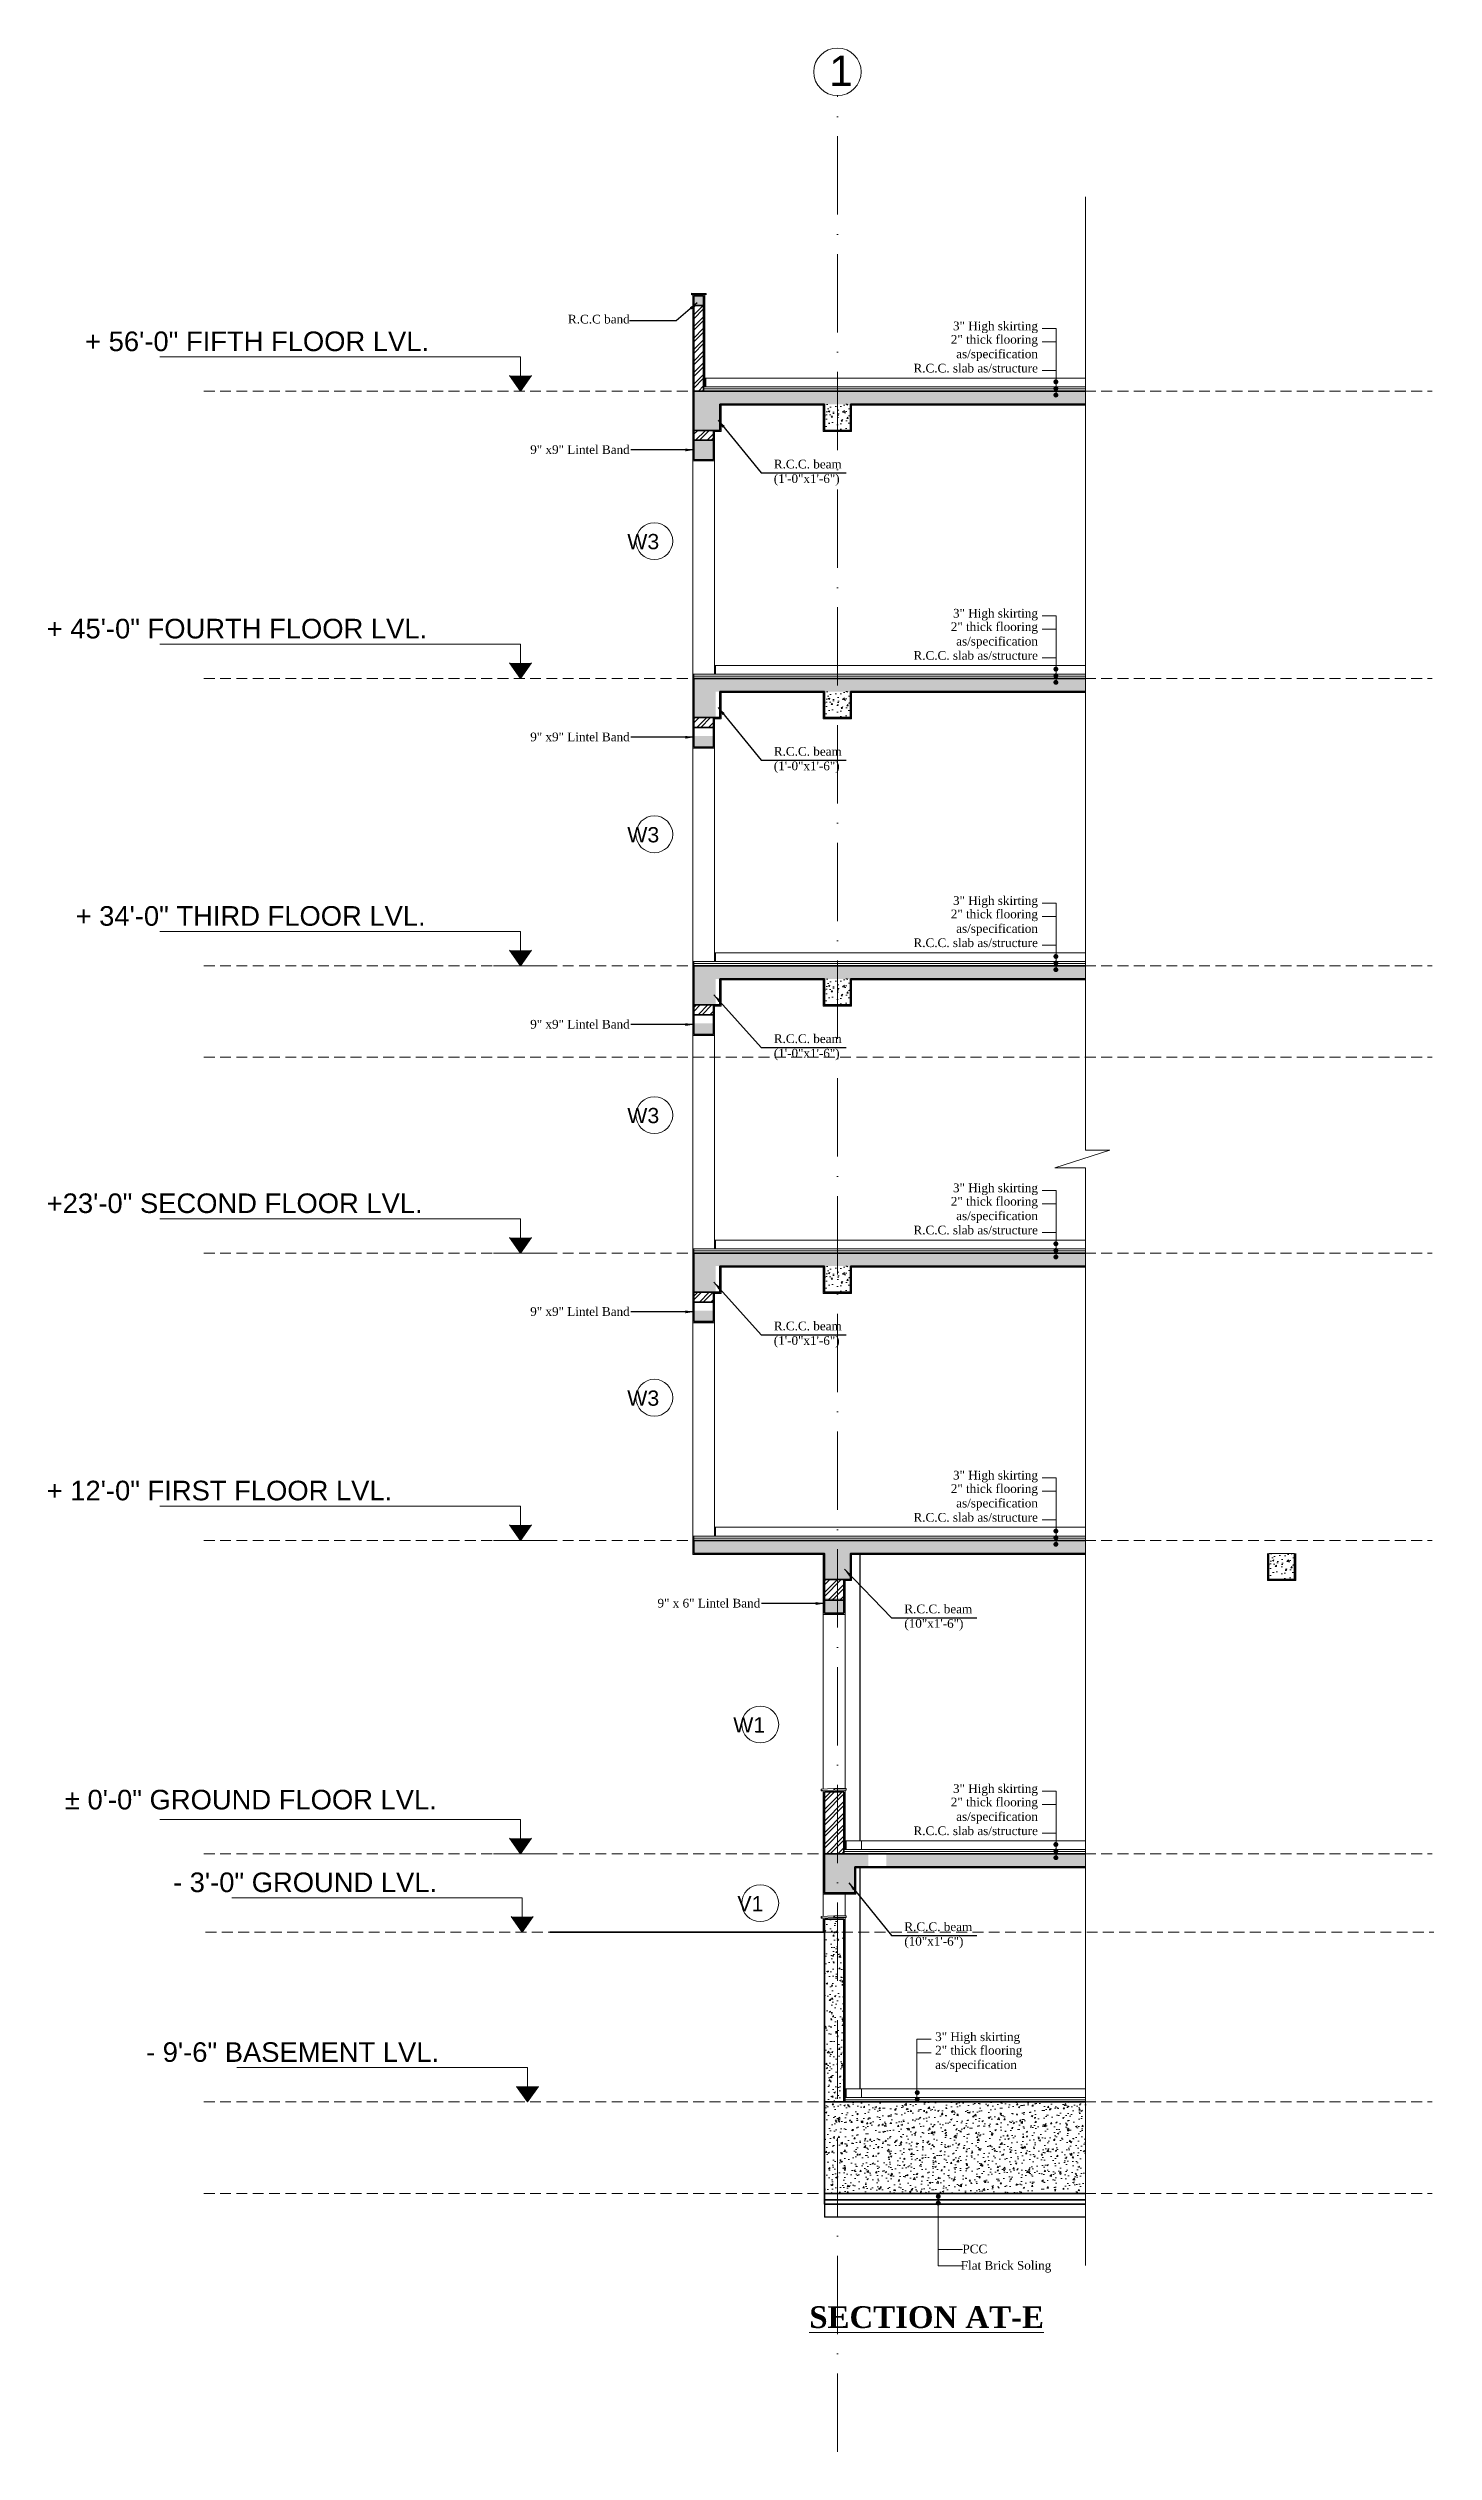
# Model space of a CAD drawing. Header units: inches. Extents: x 10755 to 33653, y -10992 to 10708.
# Drawn here: x 21508 to 22145, y -1280 to -175 of the extents above; entities that cross this region are included whole.
import ezdxf

# ---------------------------------------------------------------- set-up
doc = ezdxf.new("R2010")
doc.units = ezdxf.units.IN
doc.header["$MEASUREMENT"] = 0
for name, pattern in [('ACAD_ISO10W100', [18, 12, -3, 0, -3]), ('DASHED', [0.75, 0.5, -0.25]), ('HIDDEN', [0.375, 0.25, -0.125])]:
    doc.linetypes.add(name, pattern=pattern)
for name, color, linetype, lineweight in [('arrow', 4, 'Continuous', 9), ('beam in plan', 241, 'HIDDEN', 20), ('break line', 140, 'Continuous', 13), ('centerline', 9, 'ACAD_ISO10W100', 5), ('col', 1, 'Continuous', 30), ('hatch 2', 8, 'Continuous', 13), ('hatch- rcc', 252, 'Continuous', 5), ('hatch3', 43, 'Continuous', 5), ('Marble', 6, 'Continuous', 13), ('Pillar', 11, 'Continuous', 25), ('PLASTER', 50, 'Continuous', 9), ('plaster line', 160, 'Continuous', 9), ('stair', 3, 'Continuous', 15), ('text-1-4', 6, 'Continuous', 13), ('title text 1', 113, 'Continuous', 25), ('wall', 1, 'Continuous', 35)]:
    doc.layers.add(name, color=color, linetype=linetype, lineweight=lineweight)
doc.layers.add('T-TEXT', color=230, linetype='Continuous')
doc.styles.add('arial', font='arial.ttf')
doc.styles.add('Prajwal', font='stylu.ttf', dxfattribs={"height": 9})
doc.styles.get("Standard").update_dxf_attribs({"font": 'arial.ttf'})
doc.styles.add('suren', font='times.ttf', dxfattribs={"height": 4})
doc.dimstyles.new('1-4(p) arrow', dxfattribs={"dimtxt": 4, "dimasz": 4, "dimexe": 0, "dimexo": 0, "dimgap": 2, "dimtad": 1, "dimdec": 3, "dimzin": 0, "dimdsep": 46, "dimlunit": 4, "dimtxsty": 'arial', "dimblk": 'DOT', "dimcen": 0, "dimclrd": 4, "dimclre": 3, "dimclrt": 6, "dimadec": 0, "dimazin": 0, "dimtfac": 0.5, "dimtdec": 3, "dimtix": 1, "dimtofl": 0, "dimtmove": 0, "dimatfit": 3, "dimfxl": 0, "dimtolj": 1, "dimtzin": 0, "dimlwe": -1, "dimarcsym": 0})
pattern_1 = [(50, (-26511.5866, -2693.4076), (7.1726018, -0.62752135), [0.75, -8.25]), (355, (-26511.5866, -2693.4076), (-1.3875133, 7.5219213), [0.6, -6.6]), (100.451444, (-26510.989, -2693.46), (5.7850885, 6.8943999), [0.6374019, -7.0114211]), (46.1842, (-26511.587, -2691.408), (10.6724133, -1.6551928), [1.125, -12.375]), (96.635635, (-26510.697, -2691.546), (9.3466195, 9.741186), [0.9561034, -10.5171376]), (351.184164, (-26511.587, -2691.408), (9.3466195, 9.741186), [0.9, -9.9]), (21, (-26510.5866, -2691.9076), (5.9690705, -4.0261889), [0.75, -8.25]), (326, (-26510.5866, -2691.9076), (2.4331533, 7.2515005), [0.6, -6.6]), (71.451445, (-26510.089, -2692.243), (8.4022238, 3.2253115), [0.6374019, -7.0114211]), (37.5, (-26511.5866, -2693.4076), (0.12159855, 3.32893854), [0, -6.52, 0, -6.7, 0, -6.625]), (7.5, (-26511.5866, -2693.4076), (2.63069537, 3.94411712), [0, -3.82, 0, -6.37, 0, -2.525]), (327.5, (-26513.8166, -2693.4076), (5.33822436, -0.22554872), [0, -2.5, 0, -7.8, 0, -10.35]), (317.5, (-26514.8166, -2693.4076), (5.8318617, 1.00104982), [0, -3.25, 0, -5.18, 0, -7.35])]

msp = doc.modelspace()

# ---------------------------------------------------------------- texts
at = {"layer": 'T-TEXT', "ltscale": 100, "insert": (21867.446, -178.728), "char_height": 14, "width": 12.94397, "attachment_point": 1, "style": 'suren'}
msp.add_mtext('{\\fArial|b0|i0|c0|p34;1}', dxfattribs=at)
at = {"layer": 'text-1-4', "ltscale": 50, "char_height": 4, "width": 113.8795}
for s, insert, attachment_point in [('\\A1;{\\fTimes New Roman|b0|i0|c0|p18;\\H1.0003x; R.C.C band}', (21775.745, -297.789, 0), 3), ('{\\fTimes New Roman|b0|i0|c0|p18;2" thick flooring \\Pas/specification}', (21963.404, -307.089, 0), 3), ('{\\fTimes New Roman|b0|i0|c0|p18;2" thick flooring \\Pas/specification}', (21963.404, -307.089, 0), 3), ('{\\fTimes New Roman|b0|i0|c0|p18;3" High skirting}', (21963.404, -300.914, 0), 3), ('{\\fTimes New Roman|b0|i0|c0|p18;3" High skirting}', (21963.404, -300.914, 0), 3), ('{\\fTimes New Roman|b0|i0|c0|p18;R.C.C. slab as/structure}', (21963.404, -320.296, 0), 3), ('{\\fTimes New Roman|b0|i0|c0|p18;R.C.C. slab as/structure}', (21963.404, -320.296, 0), 3), ('\\A1;{\\fTimes New Roman|b0|i0|c0|p18;\\H1.0003x;9" x9" Lintel Band}', (21775.745, -357.731, 0), 3), ('{\\fTimes New Roman|b0|i0|c0|p18;2" thick flooring \\Pas/specification}', (21963.404, -439.089, 0), 3), ('{\\fTimes New Roman|b0|i0|c0|p18;2" thick flooring \\Pas/specification}', (21963.404, -439.089, 0), 3), ('{\\fTimes New Roman|b0|i0|c0|p18;3" High skirting}', (21963.404, -432.914, 0), 3), ('{\\fTimes New Roman|b0|i0|c0|p18;3" High skirting}', (21963.404, -432.914, 0), 3), ('{\\fTimes New Roman|b0|i0|c0|p18;R.C.C. slab as/structure}', (21963.404, -452.296, 0), 3), ('{\\fTimes New Roman|b0|i0|c0|p18;R.C.C. slab as/structure}', (21963.404, -452.296, 0), 3), ('\\A1;{\\fTimes New Roman|b0|i0|c0|p18;\\H1.0003x;9" x9" Lintel Band}', (21775.745, -489.731, 0), 3), ('{\\fTimes New Roman|b0|i0|c0|p18;2" thick flooring \\Pas/specification}', (21963.404, -571.089, 0), 3), ('{\\fTimes New Roman|b0|i0|c0|p18;2" thick flooring \\Pas/specification}', (21963.404, -571.089, 0), 3), ('{\\fTimes New Roman|b0|i0|c0|p18;3" High skirting}', (21963.404, -564.914, 0), 3), ('{\\fTimes New Roman|b0|i0|c0|p18;3" High skirting}', (21963.404, -564.914, 0), 3), ('{\\fTimes New Roman|b0|i0|c0|p18;R.C.C. slab as/structure}', (21963.404, -584.296, 0), 3), ('{\\fTimes New Roman|b0|i0|c0|p18;R.C.C. slab as/structure}', (21963.404, -584.296, 0), 3), ('\\A1;{\\fTimes New Roman|b0|i0|c0|p18;\\H1.0003x;9" x9" Lintel Band}', (21775.745, -621.731, 0), 3), ('{\\fTimes New Roman|b0|i0|c0|p18;2" thick flooring \\Pas/specification}', (21963.404, -703.089, 0), 3), ('{\\fTimes New Roman|b0|i0|c0|p18;2" thick flooring \\Pas/specification}', (21963.404, -703.089, 0), 3), ('{\\fTimes New Roman|b0|i0|c0|p18;3" High skirting}', (21963.404, -696.914, 0), 3), ('{\\fTimes New Roman|b0|i0|c0|p18;3" High skirting}', (21963.404, -696.914, 0), 3), ('{\\fTimes New Roman|b0|i0|c0|p18;R.C.C. slab as/structure}', (21963.404, -716.296, 0), 3), ('{\\fTimes New Roman|b0|i0|c0|p18;R.C.C. slab as/structure}', (21963.404, -716.296, 0), 3), ('\\A1;{\\fTimes New Roman|b0|i0|c0|p18;\\H1.0003x;9" x9" Lintel Band}', (21775.745, -753.731, 0), 3), ('{\\fTimes New Roman|b0|i0|c0|p18;2" thick flooring \\Pas/specification}', (21963.404, -835.089, 0), 3), ('{\\fTimes New Roman|b0|i0|c0|p18;2" thick flooring \\Pas/specification}', (21963.404, -835.089, 0), 3), ('{\\fTimes New Roman|b0|i0|c0|p18;3" High skirting}', (21963.404, -828.914, 0), 3), ('{\\fTimes New Roman|b0|i0|c0|p18;3" High skirting}', (21963.404, -828.914, 0), 3), ('{\\fTimes New Roman|b0|i0|c0|p18;R.C.C. slab as/structure}', (21963.404, -848.296, 0), 3), ('{\\fTimes New Roman|b0|i0|c0|p18;R.C.C. slab as/structure}', (21963.404, -848.296, 0), 3), ('\\A1;{\\fTimes New Roman|b0|i0|c0|p18;\\H1.0003x;9" x 6" Lintel Band}', (21835.745, -887.731, 0), 3), ('{\\fTimes New Roman|b0|i0|c0|p18;2" thick flooring \\Pas/specification}', (21963.404, -979.089, 0), 3), ('{\\fTimes New Roman|b0|i0|c0|p18;2" thick flooring \\Pas/specification}', (21963.404, -979.089, 0), 3), ('{\\fTimes New Roman|b0|i0|c0|p18;3" High skirting}', (21963.404, -972.914, 0), 3), ('{\\fTimes New Roman|b0|i0|c0|p18;3" High skirting}', (21963.404, -972.914, 0), 3), ('{\\fTimes New Roman|b0|i0|c0|p18;R.C.C. slab as/structure}', (21963.404, -992.296, 0), 3), ('{\\fTimes New Roman|b0|i0|c0|p18;R.C.C. slab as/structure}', (21963.404, -992.296, 0), 3), ('{\\fTimes New Roman|b0|i0|c0|p18;2" thick flooring \\Pas/specification}', (21916.161, -1093.089, 0), 1), ('{\\fTimes New Roman|b0|i0|c0|p18;3" High skirting}', (21916.161, -1086.914, 0), 1), ('{\\fTimes New Roman|b0|i0|c0|p18;Flat Brick Soling}', (21969.531, -1191.971), 3), ('{\\fTimes New Roman|b0|i0|c0|p18;PCC}', (21940.114, -1184.421), 3)]:
    msp.add_mtext(s, dxfattribs=dict(at, insert=insert, attachment_point=attachment_point))
at = {"layer": 'text-1-4', "ltscale": 50, "char_height": 4, "width": 33.30159, "attachment_point": 1, "rotation": 359.926343}
for s, insert in [('{\\fTimes New Roman|b0|i0|c0|p18;R.C.C. beam (1\'-0"x1\'-6")}', (21841.992, -364.363)), ('{\\fTimes New Roman|b0|i0|c0|p18;R.C.C. beam (1\'-0"x1\'-6")}', (21841.992, -496.363)), ('{\\fTimes New Roman|b0|i0|c0|p18;R.C.C. beam (1\'-0"x1\'-6")}', (21841.992, -628.363)), ('{\\fTimes New Roman|b0|i0|c0|p18;R.C.C. beam (1\'-0"x1\'-6")}', (21841.992, -760.363)), ('{\\fTimes New Roman|b0|i0|c0|p18;R.C.C. beam (10"x1\'-6")}', (21901.992, -890.363)), ('{\\fTimes New Roman|b0|i0|c0|p18;R.C.C. beam (10"x1\'-6")}', (21901.992, -1036.363))]:
    msp.add_mtext(s, dxfattribs=dict(at, insert=insert))
at = {"layer": 'text-1-4', "insert": (21966.156, -1212.745), "char_height": 10, "width": 146.27981, "attachment_point": 3, "rotation": 0.000235, "style": 'arial'}
msp.add_mtext('{\\fTimes New Roman|b1|i0|c0|p18;\\LSECTION AT-E}', dxfattribs=at)
at = {"layer": 'title text 1', "char_height": 9, "width": 288.36124, "attachment_point": 1, "style": 'Prajwal'}
for s, insert in [('\\pi-42.13;{\\fArial|b0|i0|c0|p34;+ 56\'-0" FIFTH FLOOR LVL.}', (21567.541, -305.478)), ('\\pi-42.13;{\\fArial|b0|i0|c0|p34;+ 45\'-0" FOURTH FLOOR LVL.}', (21549.895, -437.478)), ('\\pi-42.13;{\\fArial|b0|i0|c0|p34;+ 34\'-0" THIRD FLOOR LVL.}', (21563.166, -569.478)), ('\\pi-42.13;{\\fArial|b0|i0|c0|p34;+23\'-0" SECOND FLOOR LVL.}', (21549.895, -701.478)), ('\\pi-42.13;{\\fArial|b0|i0|c0|p34;+ 12\'-0" FIRST FLOOR LVL.}', (21549.895, -833.478)), ('\\pi-42.13;{\\fArial|b0|i0|c0|p34;%%P 0\'-0" GROUND FLOOR LVL.}', (21558.257, -975.492)), ('\\pi-42.13;{\\fArial|b0|i0|c0|p34;- 3\'-0" GROUND LVL.}', (21607.929, -1013.478)), ('\\pi-42.13;{\\fArial|b0|i0|c0|p34;- 9\'-6" BASEMENT LVL.}', (21595.532, -1091.478))]:
    msp.add_mtext(s, dxfattribs=dict(at, insert=insert))
at = {"layer": 'title text 1', "char_height": 7, "width": 6.48014975013211e-13, "attachment_point": 1, "rotation": 359.956324, "style": 'Prajwal'}
for s, insert in [('\\pxi-0.80457;{\\fArial|b0|i0|c0|p34;W3}', (21780.273, -398.482)), ('\\pxi-0.80457;{\\fArial|b0|i0|c0|p34;W3}', (21780.273, -533.173)), ('\\pxi-0.80457;{\\fArial|b0|i0|c0|p34;W3}', (21780.273, -662.192)), ('\\pxi-0.80457;{\\fArial|b0|i0|c0|p34;W3}', (21780.273, -792.02)), ('\\pxi-0.80457;{\\fArial|b0|i0|c0|p34;W1}', (21828.971, -942.145)), ('\\pxi-0.80457;{\\fArial|b0|i0|c0|p34;V1}', (21830.879, -1024.279))]:
    msp.add_mtext(s, dxfattribs=dict(at, insert=insert))

# ---------------------------------------------------------------- blocks, each defined once
blk = doc.blocks.new('_Dot')
at = {"color": 0, "linetype": 'ByBlock', "lineweight": -2}
blk.add_line((-0.5, 0), (-1, 0), dxfattribs=at)
at = {"color": 0, "linetype": 'ByBlock', "const_width": 0.5}
blk.add_lwpolyline([(-0.25, 0, 1), (0.25, 0, 1)], format="xyb", close=True, dxfattribs=at)

# ---------------------------------------------------------------- hatches: boundary and pattern name
at = {"layer": 'hatch 2', "linetype": 'Continuous', "ltscale": 30}
h = msp.add_hatch(dxfattribs=at)
h.set_pattern_fill('ANSI32', color=256, scale=10, style=0)
h.set_pattern_definition([(45, (-26511.5866, -2693.4076), (-2.65165043, 2.65165043), []), (45, (-26509.819, -2693.4076), (-2.65165043, 2.65165043), [])])
h.paths.add_polyline_path([(21874.241, -878.885), (21865.241, -878.885), (21865.241, -888.385), (21874.241, -888.385)])
h.paths.add_polyline_path([(21805.241, -746.885), (21805.241, -751.385), (21814.241, -751.385), (21814.241, -746.885)])
h.paths.add_polyline_path([(21805.241, -619.385), (21814.241, -619.385), (21814.241, -614.885), (21805.241, -614.885)])
h.paths.add_polyline_path([(21805.241, -487.385), (21814.241, -487.385), (21814.241, -482.885), (21805.241, -482.885)])
h.paths.add_polyline_path([(21814.241, -355.385), (21814.241, -350.885), (21805.241, -350.885), (21805.241, -355.385)])
h.paths.add_polyline_path([(21809.741, -293.57), (21805.241, -293.57), (21805.241, -332.885), (21809.741, -332.885)])
at = {"layer": 'hatch 2', "ltscale": 30}
for points in [[(21730.567, -325.762), (21720.489, -325.762), (21725.528, -332.885)], [(21730.567, -457.762), (21720.489, -457.762), (21725.528, -464.885)], [(21730.567, -589.762), (21720.489, -589.762), (21725.528, -596.885)], [(21730.567, -721.762), (21720.489, -721.762), (21725.528, -728.885)], [(21730.567, -853.762), (21720.489, -853.762), (21725.528, -860.885)], [(21730.567, -997.762), (21720.489, -997.762), (21725.528, -1004.885)], [(21731.401, -1033.762), (21721.322, -1033.762), (21726.361, -1040.885)], [(21733.791, -1111.762), (21723.712, -1111.762), (21728.752, -1118.885)]]:
    msp.add_hatch(color=256, dxfattribs=at).paths.add_polyline_path(points)
at = {"layer": 'hatch 2', "linetype": 'Continuous', "ltscale": 30}
h = msp.add_hatch(dxfattribs=at)
h.set_pattern_fill('ANSI32', color=256, scale=10, style=0)
h.set_pattern_definition([(45, (-162968.2334, 7662.2524), (-2.65165043, 2.65165043), []), (45, (-162966.4657, 7662.2524), (-2.65165043, 2.65165043), [])])
h.paths.add_polyline_path([(21874.241, -976.385), (21865.241, -976.385), (21865.241, -1004.885), (21874.241, -1004.885)])
at = {"layer": 'hatch- rcc'}
h = msp.add_hatch(dxfattribs=at)
h.set_pattern_fill('AR-CONC', color=256, style=0)
h.set_pattern_definition(pattern_1)
h.paths.add_polyline_path([(21809.741, -289.07), (21805.241, -289.07), (21805.241, -293.57), (21809.741, -293.57)])
h.paths.add_polyline_path([(21815.241, -470.885), (21985.241, -470.885), (21985.241, -464.885), (21805.241, -464.885), (21805.241, -482.885), (21815.241, -482.885)])
h.paths.add_polyline_path([(21814.241, -496.385), (21814.241, -491.385), (21805.241, -491.385), (21805.241, -496.385)])
h.paths.add_polyline_path([(21814.241, -623.385), (21805.241, -623.385), (21805.241, -628.385), (21814.241, -628.385)])
h.paths.add_polyline_path([(21805.241, -614.885), (21815.241, -614.885), (21815.241, -602.885), (21985.241, -602.885), (21985.241, -596.885), (21805.241, -596.885)])
h.paths.add_polyline_path([(21814.241, -760.385), (21814.241, -755.385), (21805.241, -755.385), (21805.241, -760.385)])
h.paths.add_polyline_path([(21805.241, -746.885), (21815.241, -746.885), (21815.241, -734.885), (21985.241, -734.885), (21985.241, -728.885), (21805.241, -728.885)])
h.paths.add_polyline_path([(21877.241, -866.885), (21985.241, -866.885), (21985.241, -860.885), (21805.241, -860.885), (21805.241, -866.885), (21865.241, -866.885), (21865.241, -878.885), (21877.241, -878.885)])
h.paths.add_polyline_path([(21874.241, -887.385), (21865.241, -887.385), (21865.241, -894.385), (21874.241, -894.385)])
h.paths.add_polyline_path([(21879.241, -1010.885), (21985.241, -1010.885), (21985.241, -1004.885), (21865.241, -1004.885), (21865.241, -1022.885), (21879.241, -1022.885)])
h.paths.add_polyline_path([(21893.672, -1011.405), (21893.672, -1004.314), (21885.43, -1004.314), (21885.43, -1011.405)])
h = msp.add_hatch(dxfattribs=at)
h.set_pattern_fill('AR-CONC', color=256, style=0)
h.set_pattern_definition(pattern_1)
h.paths.add_polyline_path([(21805.241, -350.885), (21817.241, -350.885), (21817.241, -338.885), (21985.241, -338.885), (21985.241, -332.885), (21805.241, -332.885)])
h.paths.add_polyline_path([(21814.241, -364.385), (21814.241, -355.385), (21805.241, -355.385), (21805.241, -364.385)])
h.paths.add_polyline_path([(21830.706, -339.405), (21830.706, -332.314), (21822.463, -332.314), (21822.463, -339.405)], flags=9)
h = msp.add_hatch(dxfattribs=at)
h.set_pattern_fill('AR-CONC', color=256, style=0)
h.set_pattern_definition([(50, (-204.148, 528), (7.1726018, -0.6275213), [0.75, -8.25]), (355, (-204.148, 528), (-1.3875133, 7.5219213), [0.6, -6.6]), (100.451444, (-203.55, 527.948), (5.7850885, 6.8944), [0.637402, -7.011421]), (46.1842, (-204.148, 530), (10.6724133, -1.6551928), [1.125, -12.375]), (96.635635, (-203.259, 529.862), (9.3466195, 9.741186), [0.9561034, -10.5171376]), (351.184164, (-204.148, 530), (9.3466195, 9.741186), [0.9, -9.9]), (21, (-203.148, 529.5), (5.9690705, -4.0261889), [0.75, -8.25]), (326, (-203.148, 529.5), (2.4331533, 7.2515005), [0.6, -6.6]), (71.451445, (-202.6505, 529.1645), (8.4022238, 3.2253115), [0.637402, -7.011421]), (37.5, (-204.148, 528), (0.12159855, 3.32893854), [0, -6.52, 0, -6.7, 0, -6.625]), (7.5, (-204.148, 528), (2.6306954, 3.9441171), [0, -3.82, 0, -6.37, 0, -2.525]), (327.5, (-206.378, 528), (5.33822436, -0.22554872), [0, -2.5, 0, -7.8, 0, -10.35]), (317.5, (-207.378, 528), (5.8318617, 1.0010498), [0, -3.25, 0, -5.18, 0, -7.35])])
h.paths.add_polyline_path([(21877.241, -338.885), (21865.241, -338.885), (21865.241, -350.885), (21877.241, -350.885)])
h = msp.add_hatch(dxfattribs=at)
h.set_pattern_fill('AR-CONC', color=256, style=0)
h.set_pattern_definition([(50, (-204.148, 396), (7.1726018, -0.6275213), [0.75, -8.25]), (355, (-204.148, 396), (-1.3875133, 7.5219213), [0.6, -6.6]), (100.451444, (-203.55, 395.948), (5.7850885, 6.8944), [0.637402, -7.011421]), (46.1842, (-204.148, 398), (10.6724133, -1.6551928), [1.125, -12.375]), (96.635635, (-203.259, 397.862), (9.3466195, 9.741186), [0.9561034, -10.5171376]), (351.184164, (-204.148, 398), (9.3466195, 9.741186), [0.9, -9.9]), (21, (-203.148, 397.5), (5.9690705, -4.0261889), [0.75, -8.25]), (326, (-203.148, 397.5), (2.4331533, 7.2515005), [0.6, -6.6]), (71.451445, (-202.6505, 397.1645), (8.4022238, 3.2253115), [0.637402, -7.011421]), (37.5, (-204.148, 396), (0.12159855, 3.32893854), [0, -6.52, 0, -6.7, 0, -6.625]), (7.5, (-204.148, 396), (2.6306954, 3.9441171), [0, -3.82, 0, -6.37, 0, -2.525]), (327.5, (-206.378, 396), (5.33822436, -0.22554872), [0, -2.5, 0, -7.8, 0, -10.35]), (317.5, (-207.378, 396), (5.8318617, 1.0010498), [0, -3.25, 0, -5.18, 0, -7.35])])
h.paths.add_polyline_path([(21877.241, -470.885), (21865.241, -470.885), (21865.241, -482.885), (21877.241, -482.885)])
h = msp.add_hatch(dxfattribs=at)
h.set_pattern_fill('AR-CONC', color=256, style=0)
h.set_pattern_definition([(50, (-204.148, 264), (7.1726018, -0.6275213), [0.75, -8.25]), (355, (-204.148, 264), (-1.3875133, 7.5219213), [0.6, -6.6]), (100.451444, (-203.55, 263.948), (5.7850885, 6.8944), [0.637402, -7.011421]), (46.1842, (-204.148, 266), (10.6724133, -1.6551928), [1.125, -12.375]), (96.635635, (-203.259, 265.862), (9.3466195, 9.741186), [0.9561034, -10.5171376]), (351.184164, (-204.148, 266), (9.3466195, 9.741186), [0.9, -9.9]), (21, (-203.148, 265.5), (5.9690705, -4.0261889), [0.75, -8.25]), (326, (-203.148, 265.5), (2.4331533, 7.2515005), [0.6, -6.6]), (71.451445, (-202.6505, 265.1645), (8.4022238, 3.2253115), [0.637402, -7.011421]), (37.5, (-204.148, 264), (0.12159855, 3.32893854), [0, -6.52, 0, -6.7, 0, -6.625]), (7.5, (-204.148, 264), (2.6306954, 3.9441171), [0, -3.82, 0, -6.37, 0, -2.525]), (327.5, (-206.378, 264), (5.33822436, -0.22554872), [0, -2.5, 0, -7.8, 0, -10.35]), (317.5, (-207.378, 264), (5.8318617, 1.0010498), [0, -3.25, 0, -5.18, 0, -7.35])])
h.paths.add_polyline_path([(21877.241, -602.885), (21865.241, -602.885), (21865.241, -614.885), (21877.241, -614.885)])
h = msp.add_hatch(dxfattribs=at)
h.set_pattern_fill('AR-CONC', color=256, style=0)
h.set_pattern_definition([(50, (-204.148, 132), (7.1726018, -0.6275213), [0.75, -8.25]), (355, (-204.148, 132), (-1.3875133, 7.5219213), [0.6, -6.6]), (100.451444, (-203.55, 131.948), (5.7850885, 6.8944), [0.637402, -7.011421]), (46.1842, (-204.148, 134), (10.6724133, -1.6551928), [1.125, -12.375]), (96.635635, (-203.259, 133.862), (9.3466195, 9.741186), [0.9561034, -10.5171376]), (351.184164, (-204.148, 134), (9.3466195, 9.741186), [0.9, -9.9]), (21, (-203.148, 133.5), (5.9690705, -4.0261889), [0.75, -8.25]), (326, (-203.148, 133.5), (2.4331533, 7.2515005), [0.6, -6.6]), (71.451445, (-202.6505, 133.1645), (8.4022238, 3.2253115), [0.637402, -7.011421]), (37.5, (-204.148, 132), (0.12159855, 3.32893854), [0, -6.52, 0, -6.7, 0, -6.625]), (7.5, (-204.148, 132), (2.6306954, 3.9441171), [0, -3.82, 0, -6.37, 0, -2.525]), (327.5, (-206.378, 132), (5.33822436, -0.22554872), [0, -2.5, 0, -7.8, 0, -10.35]), (317.5, (-207.378, 132), (5.8318617, 1.0010498), [0, -3.25, 0, -5.18, 0, -7.35])])
h.paths.add_polyline_path([(21877.241, -734.885), (21865.241, -734.885), (21865.241, -746.885), (21877.241, -746.885)])
h = msp.add_hatch(dxfattribs=at)
h.set_pattern_fill('AR-CONC', color=256, style=0)
h.set_pattern_definition([(50, (0, 0), (7.1726018, -0.6275213), [0.75, -8.25]), (355, (0, 0), (-1.3875133, 7.5219213), [0.6, -6.6]), (100.451444, (0.598, -0.052), (5.7850885, 6.8944), [0.637402, -7.011421]), (46.1842, (4e-16, 2), (10.6724133, -1.6551928), [1.125, -12.375]), (96.635635, (0.889, 1.862), (9.3466195, 9.741186), [0.9561034, -10.5171376]), (351.184164, (4e-16, 2), (9.3466195, 9.741186), [0.9, -9.9]), (21, (1, 1.5), (5.9690705, -4.0261889), [0.75, -8.25]), (326, (1, 1.5), (2.4331533, 7.2515005), [0.6, -6.6]), (71.451445, (1.4974, 1.1645), (8.4022238, 3.2253115), [0.637402, -7.011421]), (37.5, (0, 0), (0.12159855, 3.32893854), [0, -6.52, 0, -6.7, 0, -6.625]), (7.5, (0, 0), (2.6306954, 3.9441171), [0, -3.82, 0, -6.37, 0, -2.525]), (327.5, (-2.23, 5e-16), (5.33822436, -0.22554872), [0, -2.5, 0, -7.8, 0, -10.35]), (317.5, (-3.23, 7e-16), (5.8318617, 1.0010498), [0, -3.25, 0, -5.18, 0, -7.35])])
h.paths.add_polyline_path([(22081.389, -866.885), (22069.389, -866.885), (22069.389, -878.885), (22081.389, -878.885)])
h = msp.add_hatch(dxfattribs=at)
h.set_pattern_fill('AR-CONC', color=256, style=0)
h.set_pattern_definition(pattern_1)
h.paths.add_polyline_path([(21874.241, -1034.885), (21865.241, -1034.885), (21865.241, -1040.885), (21874.241, -1040.885)])
h.paths.add_polyline_path([(21874.241, -1040.885), (21865.241, -1040.885), (21865.241, -1118.885), (21874.241, -1118.885)])
h.paths.add_polyline_path([(21872.209, -1042.21), (21874.241, -1042.21), (21874.241, -1036.885), (21872.209, -1036.885)])
h = msp.add_hatch(dxfattribs=at)
h.set_pattern_fill('AR-CONC', color=256, style=0)
h.set_pattern_definition([(50, (-23167.126, -2693.4076), (7.1726018, -0.62752135), [0.75, -8.25]), (355, (-23167.126, -2693.4076), (-1.3875133, 7.5219213), [0.6, -6.6]), (100.451444, (-23166.5285, -2693.46), (5.7850885, 6.8943999), [0.6374019, -7.0114211]), (46.1842, (-23167.126, -2691.408), (10.6724133, -1.6551928), [1.125, -12.375]), (96.635635, (-23166.237, -2691.546), (9.3466195, 9.741186), [0.9561034, -10.5171376]), (351.184164, (-23167.126, -2691.408), (9.3466195, 9.741186), [0.9, -9.9]), (21, (-23166.126, -2691.9076), (5.9690705, -4.0261889), [0.75, -8.25]), (326, (-23166.126, -2691.9076), (2.4331533, 7.2515005), [0.6, -6.6]), (71.451445, (-23165.629, -2692.243), (8.4022238, 3.2253115), [0.6374019, -7.0114211]), (37.5, (-23167.1262, -2693.4076), (0.12159855, 3.32893854), [0, -6.52, 0, -6.7, 0, -6.625]), (7.5, (-23167.1262, -2693.4076), (2.63069537, 3.94411712), [0, -3.82, 0, -6.37, 0, -2.525]), (327.5, (-23169.3562, -2693.4076), (5.33822436, -0.22554872), [0, -2.5, 0, -7.8, 0, -10.35]), (317.5, (-23170.3562, -2693.4076), (5.8318617, 1.0010498), [0, -3.25, 0, -5.18, 0, -7.35])])
h.paths.add_polyline_path([(21865.241, -1118.885), (21985.241, -1118.885), (21985.241, -1160.885), (21865.241, -1160.885)])

# ---------------------------------------------------------------- linework, layer by layer
at = {"layer": 'arrow', "linetype": 'Continuous'}
for p, q in [((21971.763, -304.079, 0), (21965.306, -304.079, 0)), ((21971.763, -304.079, 0), (21965.306, -304.079, 0)), ((21971.763, -334.977, 0), (21971.763, -304.079, 0)), ((21971.763, -334.977, 0), (21971.763, -304.079, 0)), ((21971.763, -310.254, 0), (21965.306, -310.254, 0)), ((21971.763, -310.254, 0), (21965.306, -310.254, 0)), ((21971.763, -323.461, 0), (21965.306, -323.461, 0)), ((21971.763, -323.461, 0), (21965.306, -323.461, 0)), ((21971.763, -436.079, 0), (21965.306, -436.079, 0)), ((21971.763, -436.079, 0), (21965.306, -436.079, 0)), ((21971.763, -466.977, 0), (21971.763, -436.079, 0)), ((21971.763, -466.977, 0), (21971.763, -436.079, 0)), ((21971.763, -442.254, 0), (21965.306, -442.254, 0)), ((21971.763, -442.254, 0), (21965.306, -442.254, 0)), ((21971.763, -455.461, 0), (21965.306, -455.461, 0)), ((21971.763, -455.461, 0), (21965.306, -455.461, 0)), ((21971.763, -568.079, 0), (21965.306, -568.079, 0)), ((21971.763, -568.079, 0), (21965.306, -568.079, 0)), ((21971.763, -574.254, 0), (21965.306, -574.254, 0)), ((21971.763, -574.254, 0), (21965.306, -574.254, 0)), ((21971.763, -598.977, 0), (21971.763, -568.079, 0)), ((21971.763, -598.977, 0), (21971.763, -568.079, 0)), ((21971.763, -587.461, 0), (21965.306, -587.461, 0)), ((21971.763, -587.461, 0), (21965.306, -587.461, 0)), ((21971.763, -700.079, 0), (21965.306, -700.079, 0)), ((21971.763, -700.079, 0), (21965.306, -700.079, 0)), ((21971.763, -706.254, 0), (21965.306, -706.254, 0)), ((21971.763, -706.254, 0), (21965.306, -706.254, 0)), ((21971.763, -730.977, 0), (21971.763, -700.079, 0)), ((21971.763, -730.977, 0), (21971.763, -700.079, 0)), ((21971.763, -719.461, 0), (21965.306, -719.461, 0)), ((21971.763, -719.461, 0), (21965.306, -719.461, 0)), ((21971.763, -832.079, 0), (21965.306, -832.079, 0)), ((21971.763, -832.079, 0), (21965.306, -832.079, 0)), ((21971.763, -838.254, 0), (21965.306, -838.254, 0)), ((21971.763, -838.254, 0), (21965.306, -838.254, 0)), ((21971.763, -862.977, 0), (21971.763, -832.079, 0)), ((21971.763, -862.977, 0), (21971.763, -832.079, 0)), ((21971.763, -851.461, 0), (21965.306, -851.461, 0)), ((21971.763, -851.461, 0), (21965.306, -851.461, 0)), ((21971.763, -976.079, 0), (21965.306, -976.079, 0)), ((21971.763, -976.079, 0), (21965.306, -976.079, 0)), ((21971.763, -982.254, 0), (21965.306, -982.254, 0)), ((21971.763, -982.254, 0), (21965.306, -982.254, 0)), ((21971.763, -1006.977, 0), (21971.763, -976.079, 0)), ((21971.763, -1006.977, 0), (21971.763, -976.079, 0)), ((21971.763, -995.461, 0), (21965.306, -995.461, 0)), ((21971.763, -995.461, 0), (21965.306, -995.461, 0)), ((21907.802, -1117.669, 0), (21907.802, -1090.079, 0)), ((21907.802, -1090.079, 0), (21914.259, -1090.079, 0)), ((21907.802, -1096.254, 0), (21914.259, -1096.254, 0))]:
    msp.add_line(p, q, dxfattribs=at)
at = {"layer": 'beam in plan'}
msp.add_line((22081.389, -866.885), (22069.389, -866.885), dxfattribs=at)
at = {"layer": 'break line'}
msp.add_lwpolyline([(21985.241, -1194.037), (21985.241, -689.687), (21971.188, -689.687), (21996.387, -681.653), (21985.241, -681.653), (21985.241, -243.613)], dxfattribs=at)
at = {"layer": 'centerline', "ltscale": 3}
msp.add_line((21871.241, -1279.682), (21871.241, -197.078), dxfattribs=at)
at = {"layer": 'centerline', "linetype": 'Continuous'}
msp.add_circle((21871.241, -186.166), 10.912, dxfattribs=at)
at = {"layer": 'col'}
for p, q in [((21804.239, -287.885), (21810.969, -288.074, 0)), ((21804.241, -288.57), (21804.239, -287.885)), ((21810.218, -288.571, 0), (21804.241, -288.57)), ((21810.342, -288.571, 0), (21810.218, -288.571, 0)), ((21810.969, -288.571, 0), (21810.844, -288.571, 0)), ((21810.969, -288.571, 0), (21810.844, -288.571, 0)), ((21810.969, -288.571, 0), (21810.844, -288.571, 0)), ((21810.969, -288.571, 0), (21810.844, -288.571, 0)), ((21810.969, -288.571, 0), (21810.969, -288.071, 0)), ((21810.969, -288.571, 0), (21810.969, -288.074, 0)), ((21810.969, -288.571, 0), (21810.969, -288.082, 0)), ((21810.969, -288.571, 0), (21810.969, -288.571, 0)), ((21810.969, -288.571, 0), (21810.969, -288.571, 0)), ((21810.969, -288.571, 0), (21810.969, -288.571, 0))]:
    msp.add_line(p, q, dxfattribs=at)
msp.add_arc((21810.593, -288.572, 0), 0.251, 0.19419, 179.803684, dxfattribs=at)
msp.add_arc((21810.593, -288.572, 0), 0.251, 0.19419, 179.803684, dxfattribs=at)
at = {"layer": 'Defpoints'}
msp.add_line((21865.241, -1165.885), (21865.241, -1171.885), dxfattribs=at)
at = {"layer": 'Defpoints', "linetype": 'Continuous', "ltscale": 30}
msp.add_line((21985.241, -1171.885), (21865.241, -1171.885), dxfattribs=at)
at = {"layer": 'hatch 2', "ltscale": 30}
for p, q in [((21725.528, -317.124), (21559.83, -317.124)), ((21725.528, -332.885), (21725.528, -317.124)), ((21725.528, -332.885), (21720.489, -325.762)), ((21725.528, -332.885), (21730.567, -325.762)), ((21725.528, -449.124), (21559.83, -449.124)), ((21725.528, -464.885), (21725.528, -449.124)), ((21725.528, -464.885), (21720.489, -457.762)), ((21725.528, -464.885), (21730.567, -457.762)), ((21725.528, -581.124), (21559.83, -581.124)), ((21725.528, -596.885), (21725.528, -581.124)), ((21725.528, -596.885), (21720.489, -589.762)), ((21725.528, -596.885), (21730.567, -589.762)), ((21737.815, -596.885), (21713.18, -596.885)), ((21737.845, -596.885), (21713.211, -596.885)), ((21725.528, -713.124), (21559.83, -713.124)), ((21725.528, -728.885), (21725.528, -713.124)), ((21737.815, -728.885), (21713.18, -728.885)), ((21737.845, -728.885), (21713.211, -728.885)), ((21725.528, -728.885), (21720.489, -721.762)), ((21725.528, -728.885), (21730.567, -721.762)), ((21725.528, -845.124), (21559.83, -845.124)), ((21725.528, -860.885), (21725.528, -845.124)), ((21737.815, -860.885), (21713.18, -860.885)), ((21737.845, -860.885), (21713.211, -860.885)), ((21725.528, -860.885), (21720.489, -853.762)), ((21725.528, -860.885), (21730.567, -853.762)), ((21725.528, -989.124), (21559.83, -989.124)), ((21725.528, -1004.885), (21725.528, -989.124)), ((21737.845, -1004.885), (21713.211, -1004.885)), ((21725.528, -1004.885), (21720.489, -997.762)), ((21725.528, -1004.885), (21730.567, -997.762)), ((21726.361, -1025.124), (21592.817, -1025.124)), ((21726.361, -1040.885), (21726.361, -1025.124)), ((21726.361, -1040.885), (21721.322, -1033.762)), ((21726.361, -1040.885), (21731.401, -1033.762)), ((21728.752, -1103.124), (21595.208, -1103.124)), ((21728.752, -1118.885), (21728.752, -1103.124)), ((21728.752, -1118.885), (21723.712, -1111.762)), ((21728.752, -1118.885), (21733.791, -1111.762))]:
    msp.add_line(p, q, dxfattribs=at)
for centre in [(21787.067, -401.791), (21787.067, -536.482), (21787.067, -665.501), (21787.067, -795.329), (21835.765, -945.454), (21835.765, -1027.588)]:
    msp.add_circle(centre, 8.47, dxfattribs=at)
at = {"layer": 'hatch3', "linetype": 'DASHED', "lineweight": 0, "ltscale": 10}
for p, q in [((21579.968, -332.885), (22144.597, -332.885)), ((21579.968, -464.885), (22144.597, -464.885)), ((21579.968, -596.885), (22144.597, -596.885)), ((21579.968, -638.885), (22144.597, -638.885)), ((21579.968, -728.885), (22144.597, -728.885)), ((21579.968, -860.885), (22144.597, -860.885)), ((21579.968, -1004.885), (22144.597, -1004.885)), ((21580.802, -1040.885), (22145.431, -1040.885)), ((21579.968, -1118.885), (22144.597, -1118.885)), ((21579.968, -1160.885), (22144.597, -1160.885))]:
    msp.add_line(p, q, dxfattribs=at)
at = {"layer": 'Marble', "linetype": 'Continuous'}
for p, q in [((21863.736, -975.135), (21869.611, -974.885)), ((21863.736, -975.885), (21863.736, -975.135)), ((21863.736, -975.885), (21863.986, -975.885)), ((21863.986, -975.76), (21863.986, -975.885)), ((21864.236, -975.885), (21869.611, -975.635)), ((21864.236, -975.76), (21864.236, -975.885)), ((21869.611, -974.885), (21869.611, -975.635)), ((21869.861, -974.885), (21869.861, -975.635)), ((21869.861, -974.885), (21875.236, -974.885)), ((21875.236, -975.635), (21869.861, -975.635)), ((21875.236, -975.635), (21875.236, -974.885)), ((21863.736, -1033.635), (21869.611, -1033.385)), ((21863.736, -1034.385), (21863.736, -1033.635)), ((21863.736, -1034.385), (21863.986, -1034.385)), ((21863.986, -1034.26), (21863.986, -1034.385)), ((21864.236, -1034.385), (21869.611, -1034.135)), ((21864.236, -1034.26), (21864.236, -1034.385)), ((21869.611, -1033.385), (21869.611, -1034.135)), ((21869.861, -1033.385), (21869.861, -1034.135)), ((21869.861, -1033.385), (21875.236, -1033.385)), ((21875.236, -1034.135), (21869.861, -1034.135)), ((21875.236, -1034.135), (21875.236, -1033.385))]:
    msp.add_line(p, q, dxfattribs=at)
for centre in [(21864.111, -975.76), (21864.111, -1034.26)]:
    msp.add_arc(centre, 0.125, 0, 180, dxfattribs=at)
at = {"layer": 'Pillar', "linetype": 'Continuous', "ltscale": 30}
for p, q in [((21881.741, -998.885), (21881.741, -867.385)), ((21881.741, -1112.885), (21881.741, -1011.385))]:
    msp.add_line(p, q, dxfattribs=at)
at = {"layer": 'PLASTER', "linetype": 'Continuous', "ltscale": 30}
for p, q in [((21804.741, -364.885), (21804.741, -288.571, 0)), ((21810.241, -288.571, 0), (21810.241, -330.885)), ((21810.741, -326.885), (21985.241, -326.885)), ((21804.741, -496.885), (21804.741, -364.885)), ((21804.741, -364.885), (21814.741, -364.885)), ((21814.741, -462.885), (21814.741, -364.885)), ((21804.741, -462.885), (21815.236, -462.885)), ((21805.241, -464.885), (21805.241, -462.885)), ((21815.241, -458.885), (21985.241, -458.885)), ((21815.236, -463.885), (21805.241, -463.885)), ((21804.741, -628.885), (21804.741, -496.885)), ((21804.741, -496.885), (21814.741, -496.885)), ((21814.741, -594.885), (21814.741, -496.885)), ((21805.241, -596.885), (21805.241, -594.885)), ((21815.241, -590.885), (21985.241, -590.885)), ((21804.741, -760.885), (21804.741, -628.885)), ((21804.741, -628.885), (21814.741, -628.885)), ((21814.741, -726.885), (21814.741, -628.885)), ((21805.241, -728.885), (21805.241, -726.885)), ((21815.241, -722.885), (21985.241, -722.885)), ((21804.741, -859.093), (21804.741, -760.885)), ((21804.741, -760.885), (21814.741, -760.885)), ((21814.741, -858.885), (21814.741, -760.885)), ((21804.741, -858.885), (21815.236, -858.885)), ((21804.741, -867.385), (21804.741, -858.885)), ((21805.241, -860.885), (21805.241, -858.885)), ((21815.236, -859.885), (21805.241, -859.885)), ((21815.241, -854.885), (21985.241, -854.885)), ((21864.741, -867.385), (21804.741, -867.385)), ((21864.741, -894.885), (21864.741, -867.385)), ((21864.741, -975.093), (21864.741, -894.885)), ((21864.741, -894.885), (21874.741, -894.885)), ((21874.741, -974.885), (21874.741, -894.885)), ((21864.741, -1004.885), (21864.741, -975.862)), ((21874.741, -1002.885), (21874.741, -975.635)), ((21864.741, -1004.885), (21864.741, -1033.593)), ((21874.741, -1023.385), (21864.741, -1023.385)), ((21864.741, -1034.362), (21864.741, -1040.885))]:
    msp.add_line(p, q, dxfattribs=at)
at = {"layer": 'PLASTER', "linetype": 'Continuous'}
for p, q in [((21864.736, -975.101), (21864.736, -975.093)), ((21864.736, -1033.601), (21864.736, -1033.593))]:
    msp.add_line(p, q, dxfattribs=at)
at = {"layer": 'PLASTER', "linetype": 'Continuous', "ltscale": 30}
for points in [[(21809.741, -330.885), (21985.241, -330.885)], [(21810.241, -326.885), (21810.241, -330.885), (21810.741, -330.885), (21810.741, -326.885), (21810.241, -326.885)], [(21809.741, -331.885), (21985.241, -331.885)], [(21864.741, -339.385), (21817.741, -339.385), (21817.741, -351.385), (21814.741, -351.385), (21814.741, -364.885)], [(21877.741, -339.385), (21877.741, -351.385), (21864.741, -351.385), (21864.741, -339.385)], [(21985.241, -339.385), (21877.741, -339.385)], [(21814.741, -458.885), (21814.741, -462.885), (21815.241, -462.885), (21815.241, -458.885), (21814.741, -458.885)], [(21815.236, -462.885), (21985.241, -462.885)], [(21864.741, -471.385), (21817.741, -471.385), (21817.741, -483.385), (21814.741, -483.385), (21814.741, -496.885)], [(21815.236, -463.885), (21985.241, -463.885)], [(21877.741, -471.385), (21877.741, -483.385), (21864.741, -483.385), (21864.741, -471.385)], [(21985.241, -471.385), (21877.741, -471.385)], [(21804.741, -594.885), (21985.241, -594.885)], [(21805.241, -595.885), (21985.241, -595.885)], [(21814.741, -590.885), (21814.741, -594.885), (21815.241, -594.885), (21815.241, -590.885), (21814.741, -590.885)], [(21864.741, -603.385), (21817.741, -603.385), (21817.741, -615.385), (21814.741, -615.385), (21814.741, -628.885)], [(21877.741, -603.385), (21877.741, -615.385), (21864.741, -615.385), (21864.741, -603.385)], [(21985.241, -603.385), (21877.741, -603.385)], [(21804.741, -726.885), (21985.241, -726.885)], [(21805.241, -727.885), (21985.241, -727.885)], [(21814.741, -722.885), (21814.741, -726.885), (21815.241, -726.885), (21815.241, -722.885), (21814.741, -722.885)], [(21864.741, -735.385), (21817.741, -735.385), (21817.741, -747.385), (21814.741, -747.385), (21814.741, -760.885)], [(21877.741, -735.385), (21877.741, -747.385), (21864.741, -747.385), (21864.741, -735.385)], [(21985.241, -735.385), (21877.741, -735.385)], [(21814.741, -854.885), (21814.741, -858.885), (21815.241, -858.885), (21815.241, -854.885), (21814.741, -854.885)], [(21815.236, -858.885), (21985.241, -858.885)], [(21815.236, -859.885), (21985.241, -859.885)], [(21985.241, -867.385), (21877.741, -867.385), (21877.741, -879.385), (21874.741, -879.385), (21874.741, -894.885)], [(22081.889, -866.885), (22081.889, -879.385), (22068.889, -879.385), (22068.889, -866.885)], [(21985.241, -1011.385), (21879.741, -1011.385), (21879.741, -1023.385), (21874.741, -1023.385), (21874.741, -1033.385)], [(21874.741, -1034.135), (21874.741, -1118.885)]]:
    msp.add_lwpolyline(points, dxfattribs=at)
at = {"layer": 'plaster line'}
msp.add_line((21804.718, -288.57), (21810.218, -288.57), dxfattribs=at)
at = {"layer": 'stair', "ltscale": 5}
for p, q in [((21874.241, -1002.885), (21985.241, -1002.885)), ((21874.241, -1003.885), (21985.241, -1003.885)), ((21875.241, -998.885), (21985.241, -998.885)), ((21882.241, -1002.885), (21882.241, -998.885)), ((21875.241, -1112.885), (21985.241, -1112.885)), ((21882.241, -1116.885), (21882.241, -1112.885)), ((21874.241, -1116.885), (21985.241, -1116.885)), ((21874.241, -1117.885), (21985.241, -1117.885))]:
    msp.add_line(p, q, dxfattribs=at)
for points in [[(21874.741, -1002.885), (21875.241, -1002.885), (21875.241, -998.885), (21874.741, -998.885)], [(21874.741, -1116.885), (21875.241, -1116.885), (21875.241, -1112.885), (21874.741, -1112.885)]]:
    msp.add_lwpolyline(points, close=True, dxfattribs=at)
at = {"layer": 'text-1-4', "ltscale": 50}
for p, q in [((21917.582, -1162.127), (21917.582, -1194.184)), ((21917.582, -1186.634), (21928.786, -1186.634)), ((21917.582, -1194.184), (21928.786, -1194.184))]:
    msp.add_line(p, q, dxfattribs=at)
at = {"layer": 'text-1-4', "ltscale": 50, "const_width": 1.125, "elevation": 0}
for points in [[(21971.079, -328.598, 1), (21972.204, -328.598, 1)], [(21971.079, -328.598, 1), (21972.204, -328.598, 1)], [(21971.079, -331.669, 1), (21972.204, -331.669, 1)], [(21971.079, -331.669, 1), (21972.204, -331.669, 1)], [(21971.079, -334.678, 1), (21972.204, -334.678, 1)], [(21971.079, -334.678, 1), (21972.204, -334.678, 1)], [(21971.079, -460.598, 1), (21972.204, -460.598, 1)], [(21971.079, -460.598, 1), (21972.204, -460.598, 1)], [(21971.079, -463.669, 1), (21972.204, -463.669, 1)], [(21971.079, -463.669, 1), (21972.204, -463.669, 1)], [(21971.079, -466.678, 1), (21972.204, -466.678, 1)], [(21971.079, -466.678, 1), (21972.204, -466.678, 1)], [(21971.079, -592.598, 1), (21972.204, -592.598, 1)], [(21971.079, -592.598, 1), (21972.204, -592.598, 1)], [(21971.079, -595.669, 1), (21972.204, -595.669, 1)], [(21971.079, -595.669, 1), (21972.204, -595.669, 1)], [(21971.079, -598.678, 1), (21972.204, -598.678, 1)], [(21971.079, -598.678, 1), (21972.204, -598.678, 1)], [(21971.079, -724.598, 1), (21972.204, -724.598, 1)], [(21971.079, -724.598, 1), (21972.204, -724.598, 1)], [(21971.079, -727.669, 1), (21972.204, -727.669, 1)], [(21971.079, -727.669, 1), (21972.204, -727.669, 1)], [(21971.079, -730.678, 1), (21972.204, -730.678, 1)], [(21971.079, -730.678, 1), (21972.204, -730.678, 1)], [(21971.079, -856.598, 1), (21972.204, -856.598, 1)], [(21971.079, -856.598, 1), (21972.204, -856.598, 1)], [(21971.079, -859.669, 1), (21972.204, -859.669, 1)], [(21971.079, -859.669, 1), (21972.204, -859.669, 1)], [(21971.079, -862.678, 1), (21972.204, -862.678, 1)], [(21971.079, -862.678, 1), (21972.204, -862.678, 1)], [(21971.079, -1000.598, 1), (21972.204, -1000.598, 1)], [(21971.079, -1000.598, 1), (21972.204, -1000.598, 1)], [(21971.079, -1003.669, 1), (21972.204, -1003.669, 1)], [(21971.079, -1003.669, 1), (21972.204, -1003.669, 1)], [(21971.079, -1006.678, 1), (21972.204, -1006.678, 1)], [(21971.079, -1006.678, 1), (21972.204, -1006.678, 1)], [(21908.486, -1114.598, -1), (21907.361, -1114.598, -1)], [(21908.486, -1117.669, -1), (21907.361, -1117.669, -1)]]:
    msp.add_lwpolyline(points, format="xyb", close=True, dxfattribs=at)
at = {"layer": 'text-1-4', "ltscale": 50, "const_width": 1.125}
for points in [[(21917.02, -1162.302, 1), (21918.145, -1162.302, 1)], [(21917.02, -1165.341, 1), (21918.145, -1165.341, 1)]]:
    msp.add_lwpolyline(points, format="xyb", close=True, dxfattribs=at)
at = {"layer": 'wall', "linetype": 'Continuous', "ltscale": 30}
for p, q in [((21805.241, -332.885), (21805.241, -289.07, 0)), ((21805.241, -289.07, 0), (21809.741, -289.07, 0)), ((21805.241, -293.57, 0), (21809.741, -293.57, 0)), ((21809.741, -289.07, 0), (21809.741, -332.885)), ((21805.241, -350.885), (21805.241, -355.385)), ((21814.241, -355.385), (21814.241, -350.885)), ((21805.241, -355.385), (21814.241, -355.385)), ((21805.241, -355.385), (21805.241, -364.385)), ((21805.241, -364.385), (21814.241, -364.385)), ((21814.241, -364.385), (21814.241, -355.385)), ((21805.241, -482.885), (21805.241, -487.385)), ((21814.241, -487.385), (21814.241, -482.885)), ((21805.241, -487.385), (21814.241, -487.385)), ((21805.241, -487.385), (21805.241, -496.385)), ((21805.241, -496.385), (21814.241, -496.385)), ((21814.241, -496.385), (21814.241, -487.385)), ((21805.241, -614.885), (21805.241, -619.385)), ((21814.241, -619.385), (21814.241, -614.885)), ((21805.241, -619.385), (21814.241, -619.385)), ((21805.241, -619.385), (21805.241, -628.385)), ((21805.241, -628.385), (21814.241, -628.385)), ((21814.241, -628.385), (21814.241, -619.385)), ((21805.241, -746.885), (21805.241, -751.385)), ((21814.241, -751.385), (21814.241, -746.885)), ((21805.241, -751.385), (21814.241, -751.385)), ((21805.241, -751.385), (21805.241, -760.385)), ((21805.241, -760.385), (21814.241, -760.385)), ((21814.241, -760.385), (21814.241, -751.385)), ((21865.241, -878.885), (21865.241, -889.385)), ((21874.241, -889.385), (21874.241, -878.885)), ((21865.241, -888.385), (21874.241, -888.385)), ((21865.241, -889.385), (21865.241, -894.385)), ((21865.241, -894.385), (21874.241, -894.385)), ((21874.241, -894.385), (21874.241, -889.385)), ((21874.241, -976.385, 0), (21865.241, -976.385, 0)), ((21865.241, -976.385, 0), (21865.241, -1004.885)), ((21874.241, -976.385, 0), (21874.241, -1004.885)), ((21865.241, -1118.885), (21865.241, -1034.885)), ((21874.241, -1034.885, 0), (21865.241, -1034.885, 0)), ((21874.241, -1118.885), (21874.241, -1034.885)), ((21865.241, -1040.885), (21739.105, -1040.885)), ((21865.241, -1118.885), (21985.241, -1118.885)), ((21865.241, -1165.885), (21865.241, -1118.885)), ((21985.241, -1160.885), (21865.241, -1160.885)), ((21985.241, -1163.885), (21865.241, -1163.885)), ((21985.241, -1165.885), (21865.241, -1165.885))]:
    msp.add_line(p, q, dxfattribs=at)
for points in [[(21865.241, -338.885), (21817.241, -338.885), (21817.241, -350.885), (21805.241, -350.885), (21805.241, -332.885), (21985.241, -332.885)], [(21877.241, -338.885), (21877.241, -350.885), (21865.241, -350.885), (21865.241, -338.885)], [(21985.241, -338.885), (21877.241, -338.885)], [(21865.241, -470.885), (21817.241, -470.885), (21817.241, -482.885), (21805.241, -482.885), (21805.241, -464.885), (21985.241, -464.885)], [(21877.241, -470.885), (21877.241, -482.885), (21865.241, -482.885), (21865.241, -470.885)], [(21985.241, -470.885), (21877.241, -470.885)], [(21865.241, -602.885), (21817.241, -602.885), (21817.241, -614.885), (21805.241, -614.885), (21805.241, -596.885), (21985.241, -596.885)], [(21877.241, -602.885), (21877.241, -614.885), (21865.241, -614.885), (21865.241, -602.885)], [(21985.241, -602.885), (21877.241, -602.885)], [(21865.241, -734.885), (21817.241, -734.885), (21817.241, -746.885), (21805.241, -746.885), (21805.241, -728.885), (21985.241, -728.885)], [(21877.241, -734.885), (21877.241, -746.885), (21865.241, -746.885), (21865.241, -734.885)], [(21985.241, -734.885), (21877.241, -734.885)], [(21985.241, -866.885), (21877.241, -866.885), (21877.241, -878.885), (21865.241, -878.885), (21865.241, -866.885), (21805.241, -866.885), (21805.241, -860.885), (21865.241, -860.885)], [(21805.241, -860.885), (21985.241, -860.885)], [(22081.389, -866.885), (22081.389, -878.885), (22069.389, -878.885), (22069.389, -866.885)], [(21985.241, -1010.885), (21879.241, -1010.885), (21879.241, -1022.885), (21865.241, -1022.885), (21865.241, -1004.885), (21985.241, -1004.885)]]:
    msp.add_lwpolyline(points, dxfattribs=at)

msp.set_redraw_order([(e.dxf.handle, doc.entitydb.next_handle()) for e in msp.query("TEXT MTEXT ATTDEF DIMENSION ARC_DIMENSION")])  # texts and dimensions are drawn at this point

# ---------------------------------------------------------------- leaders
at = {"layer": 'arrow'}
for points in [[(21806.823, -292.254, 0), (21797.14, -300.561, 0), (21775.684, -300.561, 0)], [(21816.41, -346.182), (21836.133, -370.429), (21875.304, -370.429)], [(21805.241, -359.885), (21776.336, -359.885)], [(21816.41, -478.182), (21836.133, -502.429), (21875.304, -502.429)], [(21805.241, -491.885), (21776.336, -491.885)], [(21814.41, -610.182), (21836.133, -634.429), (21875.304, -634.429)], [(21805.241, -623.885), (21776.336, -623.885)], [(21814.41, -742.182), (21836.133, -766.429), (21875.304, -766.429)], [(21805.241, -755.885), (21776.336, -755.885)], [(21874.41, -874.182), (21896.133, -896.429), (21935.304, -896.429)], [(21865.241, -889.885), (21836.336, -889.885)], [(21876.41, -1018.182), (21896.133, -1042.429), (21935.304, -1042.429)]]:
    msp.add_leader(points, dimstyle='1-4(p) arrow', override={"dimtad": 0}, dxfattribs=at)

doc.saveas('drawing.dxf')
